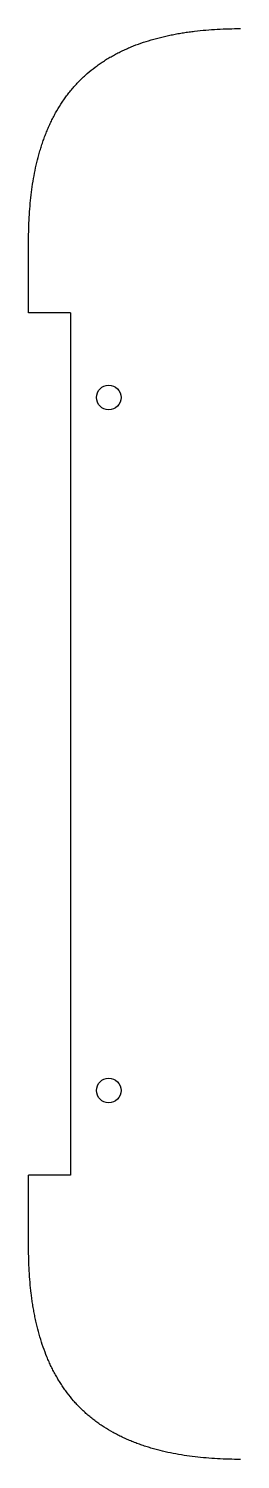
# Model space of a CAD drawing. Header units: inches. Extents: x -136 to 186, y -93 to 93.
# Drawn here: x -135.6 to -108.1, y -92.9 to 92.9 of the extents above; entities that cross this region are included whole.
import ezdxf

# ---------------------------------------------------------------- set-up
doc = ezdxf.new("R2010")
doc.units = ezdxf.units.IN
doc.header["$MEASUREMENT"] = 0
doc.layers.add('VISIBLE', color=7, linetype='CONTINUOUS')

msp = doc.modelspace()

# ---------------------------------------------------------------- linework, layer by layer
at = {"layer": 'VISIBLE'}
for p, q in [((-135.6027, 56, 22.075), (-135.6027, 65.41418, 22.075)), ((-130.16053, 56, 22.075), (-135.6027, 56, 22.075)), ((-130.16053, 56, 22.075), (-130.16053, -56, 22.075)), ((-130.16053, -56, 22.075), (-135.6027, -56, 22.075)), ((-135.6027, -65.41418, 22.075), (-135.6027, -56, 22.075))]:
    msp.add_line(p, q, dxfattribs=at)
for centre in [(-125.2, 45, 22.075), (-125.2, -45, 22.075)]:
    msp.add_circle(centre, 1.6, dxfattribs=at)
for points in [[(-135.6027, 65.41418, 22.075), (-135.6027, 66.41614, 22.075), (-135.55188, 68.40062, 22.075), (-135.34685, 70.82483, 22.075), (-135.08758, 72.72453, 22.075), (-134.8425, 74.12781, 22.075), (-134.54349, 75.50805, 22.075), (-134.24628, 76.63757, 22.075), (-133.97755, 77.52798, 22.075), (-133.75991, 78.18898, 22.075), (-133.56456, 78.73404, 22.075), (-133.39959, 79.1664, 22.075), (-133.27127, 79.48918, 22.075), (-133.13898, 79.80865, 22.075), (-132.95744, 80.22983, 22.075), (-132.72071, 80.74746, 22.075), (-132.42073, 81.35441, 22.075), (-131.99913, 82.14478, 22.075), (-131.54449, 82.90688, 22.075), (-131.05509, 83.6411, 22.075), (-130.67012, 84.17793, 22.075), (-130.33381, 84.61396, 22.075), (-130.05523, 84.95591, 22.075), (-129.84113, 85.20931, 22.075), (-129.62321, 85.45798, 22.075), (-129.32783, 85.78304, 22.075), (-128.94938, 86.17753, 22.075), (-128.48029, 86.63259, 22.075), (-127.83453, 87.21566, 22.075), (-127.15773, 87.7643, 22.075), (-126.44857, 88.28024, 22.075), (-125.90023, 88.65113, 22.075), (-125.42921, 88.94709, 22.075), (-125.04396, 89.17599, 22.075), (-124.75041, 89.34397, 22.075), (-124.45374, 89.5074, 22.075), (-124.05478, 89.71896, 22.075), (-123.54938, 89.97196, 22.075), (-122.93238, 90.25782, 22.075), (-122.09579, 90.61615, 22.075), (-121.02428, 91.02259, 22.075), (-119.69857, 91.44769, 22.075), (-118.56194, 91.75233, 22.075), (-117.6344, 91.96764, 22.075), (-117.0473, 92.09064, 22.075), (-116.57331, 92.18224, 22.075), (-116.09792, 92.2691, 22.075), (-115.50067, 92.36906, 22.075), (-114.77947, 92.47567, 22.075), (-113.81211, 92.60067, 22.075), (-112.59254, 92.72588, 22.075), (-111.11385, 92.82966, 22.075), (-109.62135, 92.88992, 22.075), (-108.61784, 92.90276, 22.075), (-108.11412, 92.90276, 22.075)], [(-108.11412, -92.90276, 22.075), (-109.11609, -92.90276, 22.075), (-111.10056, -92.85193, 22.075), (-113.52478, -92.64691, 22.075), (-115.42448, -92.38764, 22.075), (-116.82776, -92.14256, 22.075), (-118.20799, -91.84354, 22.075), (-119.33751, -91.54633, 22.075), (-120.22792, -91.2776, 22.075), (-120.88892, -91.05996, 22.075), (-121.43399, -90.86461, 22.075), (-121.86635, -90.69965, 22.075), (-122.18913, -90.57132, 22.075), (-122.5086, -90.43903, 22.075), (-122.92977, -90.2575, 22.075), (-123.44741, -90.02076, 22.075), (-124.05435, -89.72078, 22.075), (-124.84473, -89.29918, 22.075), (-125.60683, -88.84455, 22.075), (-126.34104, -88.35514, 22.075), (-126.87788, -87.97017, 22.075), (-127.3139, -87.63386, 22.075), (-127.65586, -87.35529, 22.075), (-127.90926, -87.14118, 22.075), (-128.15792, -86.92327, 22.075), (-128.48299, -86.62789, 22.075), (-128.87748, -86.24944, 22.075), (-129.33253, -85.78035, 22.075), (-129.91561, -85.13458, 22.075), (-130.46425, -84.45778, 22.075), (-130.98019, -83.74862, 22.075), (-131.35108, -83.20028, 22.075), (-131.64703, -82.72926, 22.075), (-131.87594, -82.34401, 22.075), (-132.04391, -82.05046, 22.075), (-132.20734, -81.75379, 22.075), (-132.41891, -81.35483, 22.075), (-132.67191, -80.84944, 22.075), (-132.95777, -80.23243, 22.075), (-133.31609, -79.39584, 22.075), (-133.72254, -78.32433, 22.075), (-134.14764, -76.99862, 22.075), (-134.45228, -75.86199, 22.075), (-134.66759, -74.93445, 22.075), (-134.79058, -74.34735, 22.075), (-134.88219, -73.87336, 22.075), (-134.96905, -73.39797, 22.075), (-135.069, -72.80072, 22.075), (-135.17562, -72.07953, 22.075), (-135.30062, -71.11216, 22.075), (-135.42582, -69.89259, 22.075), (-135.52961, -68.4139, 22.075), (-135.58987, -66.9214, 22.075), (-135.6027, -65.91789, 22.075), (-135.6027, -65.41418, 22.075)]]:
    msp.add_open_spline(points, degree=3, knots=[0, 0, 0, 0, 0.00317496403, 0.00634992806, 0.00793741007, 0.00952489209, 0.0111123741, 0.01269985611, 0.01349359712, 0.01428733813, 0.01508107914, 0.01547794964, 0.01587482014, 0.01627169065, 0.01666856115, 0.01746230216, 0.01825604316, 0.01904978417, 0.02063726619, 0.02143100719, 0.0222247482, 0.02301848921, 0.02341535971, 0.02381223021, 0.02420910072, 0.02460597122, 0.02539971223, 0.02619345324, 0.02698719424, 0.02857467626, 0.02936841726, 0.03016215827, 0.03095589928, 0.03135276978, 0.03174964029, 0.03214651079, 0.03254338129, 0.0333371223, 0.03413086331, 0.03492460431, 0.03651208633, 0.03809956834, 0.03968705036, 0.04048079136, 0.04127453237, 0.04167140288, 0.04206827338, 0.04286201439, 0.04365575539, 0.0444494964, 0.04603697841, 0.04762446043, 0.04921194244, 0.05079942446, 0.05079942446, 0.05079942446, 0.05079942446], dxfattribs=at)

doc.saveas('drawing.dxf')
